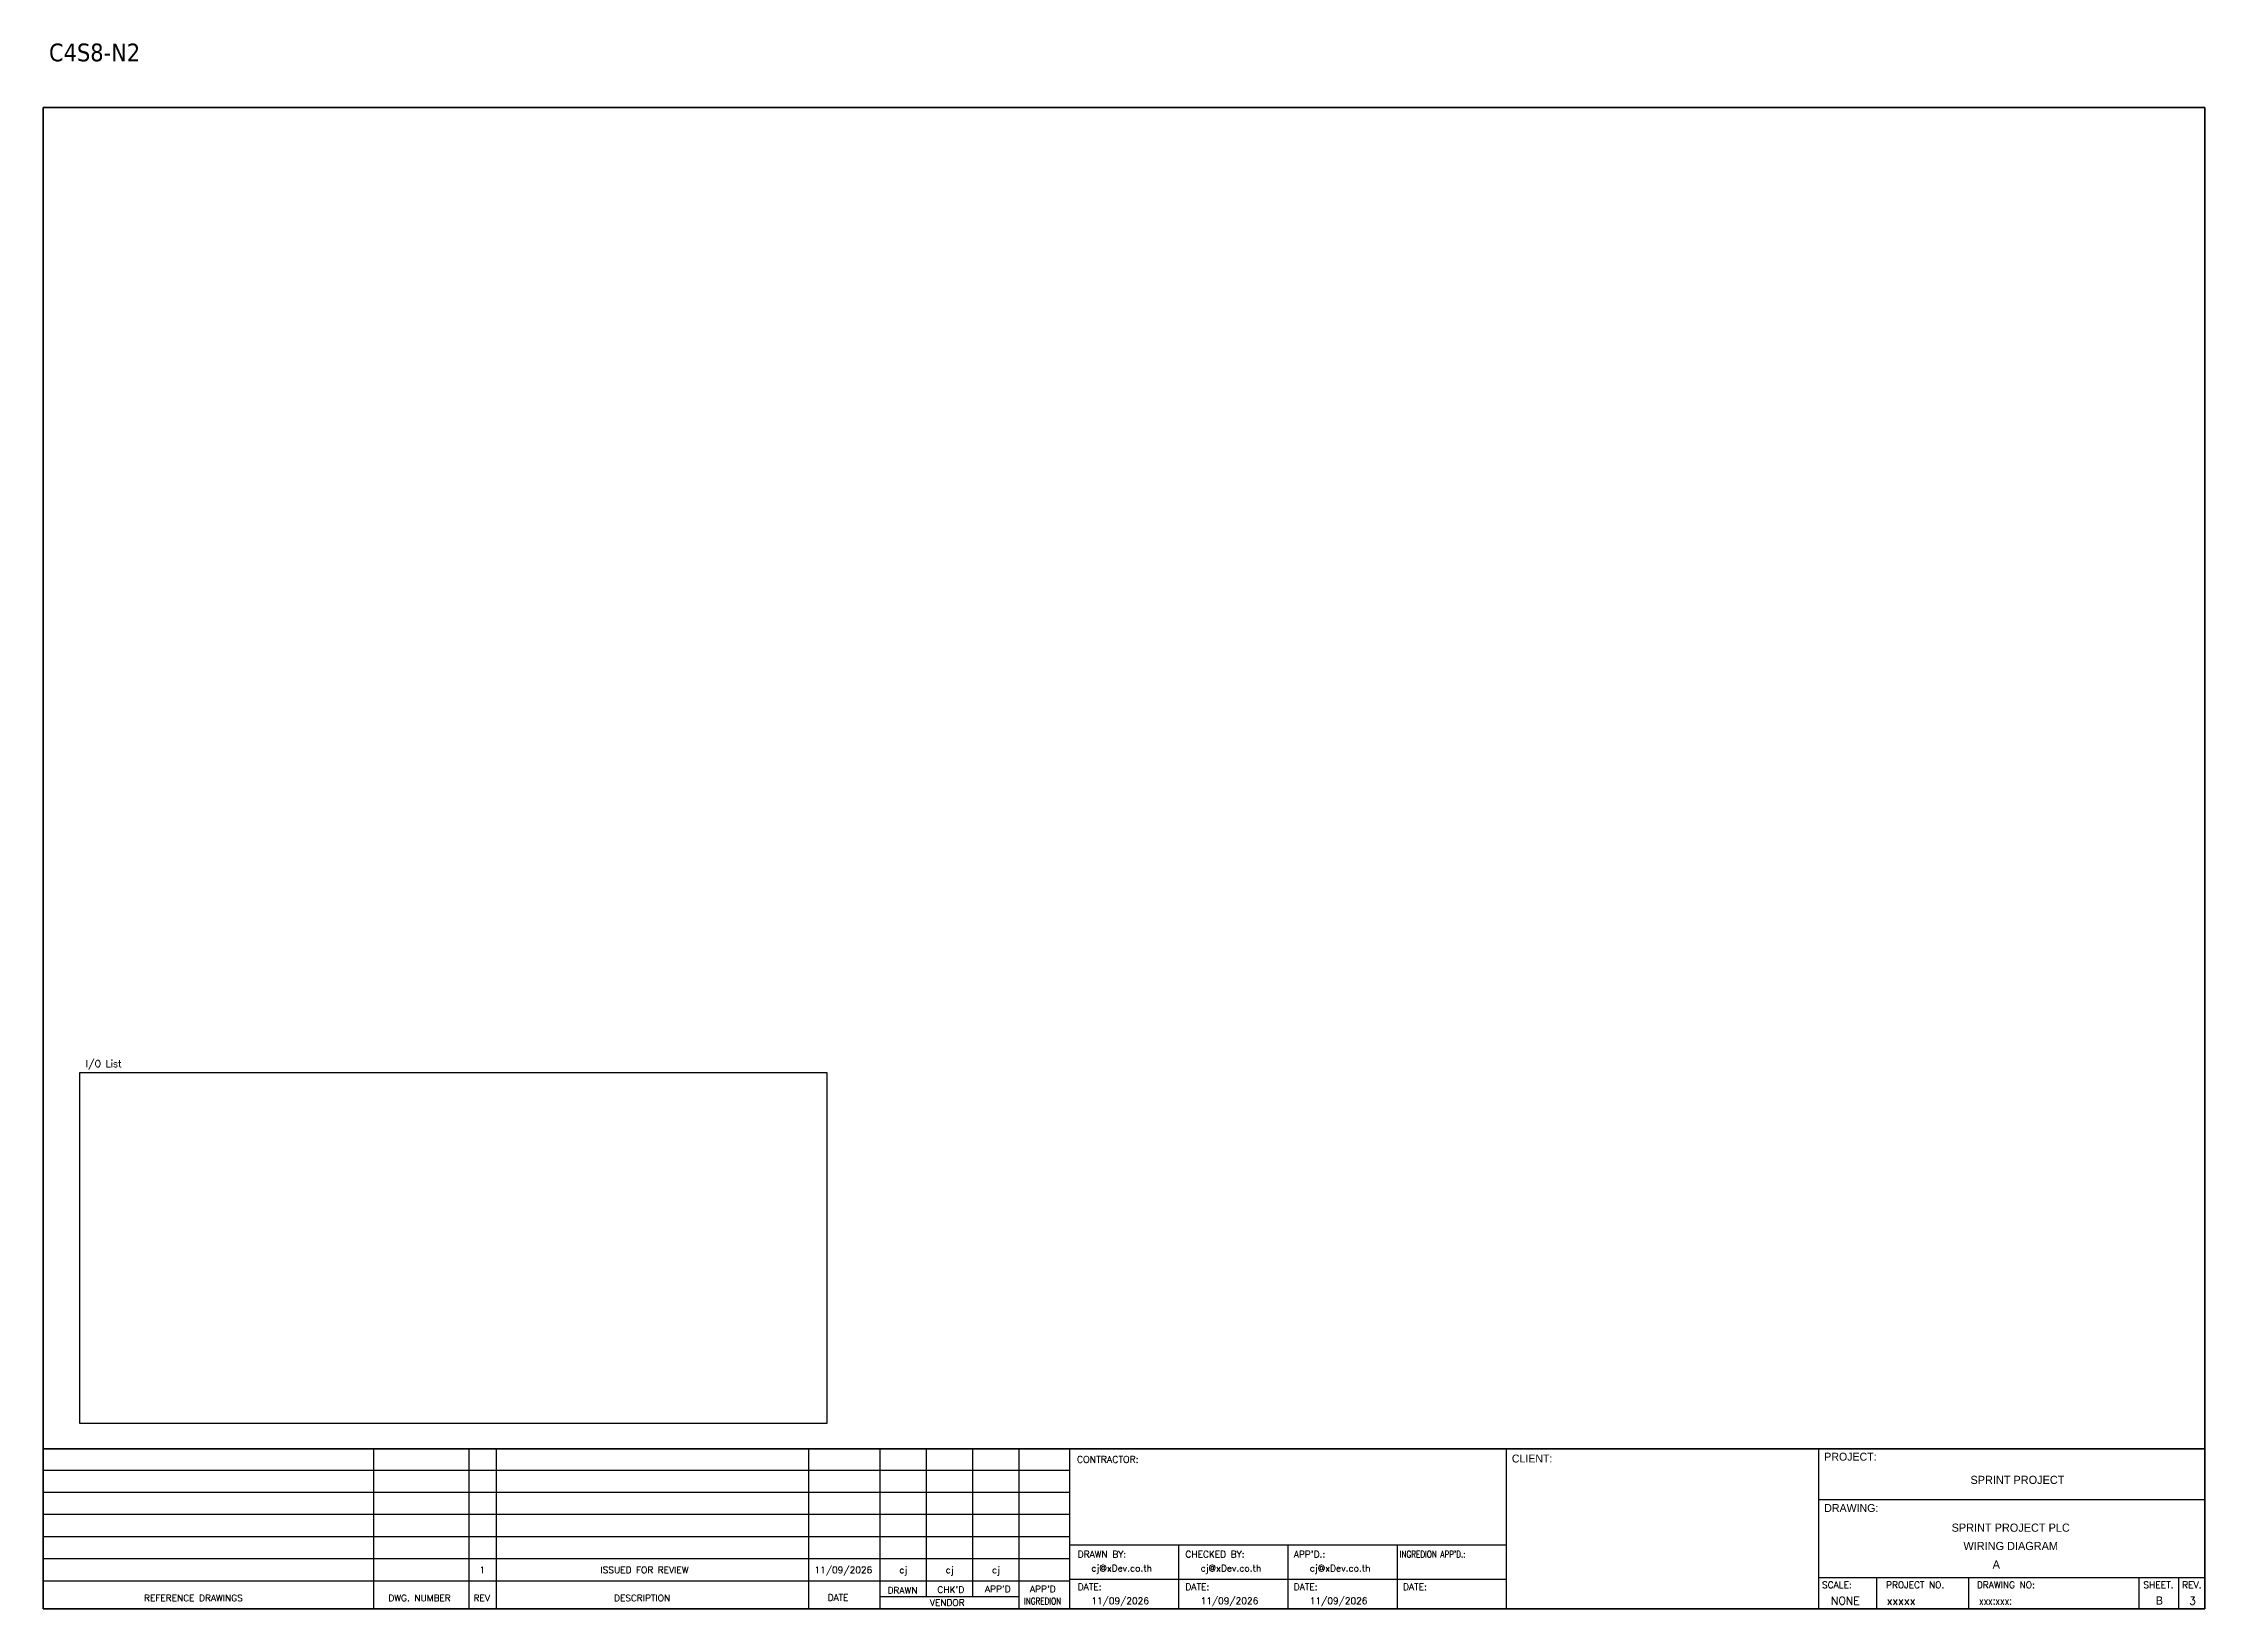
# Model space of a CAD drawing. Header units: millimetres. Extents: x 0 to 62600, y 0 to 14837.
# Drawn here: x 41933 to 45826, y 3004 to 5824 of the extents above; entities that cross this region are included whole.
import ezdxf
from ezdxf.enums import TextEntityAlignment as Align

# ---------------------------------------------------------------- set-up
doc = ezdxf.new("R2010")
doc.units = ezdxf.units.MM
for name, color, linetype in [('GT_1', 9, 'Continuous'), ('HELPPOINT', 7, 'Continuous'), ('MEMBER', 7, 'Continuous')]:
    doc.layers.add(name, color=color, linetype=linetype)
doc.styles.add('HTX11', font='O8111901')
doc.styles.add('ROMANS', font='romans.shx', dxfattribs={"width": 0.85, "height": 25})
doc.styles.add('Tahoma', font='')
doc.styles.get('Tahoma').set_extended_font_data('Tahoma')

msp = doc.modelspace()

# ---------------------------------------------------------------- texts
at = {"color": 2, "style": 'Tahoma'}
msp.add_text('C4S8-N2', height=32, dxfattribs=at).set_placement((41943.4, 5791.5))
at = {"color": 4, "ltscale": 100, "style": 'HTX11'}
for s, p in [('SPRINT PROJECT', (45488.9, 3236.4)), ('SPRINT PROJECT PLC', (45476.8, 3150.3)), ('WIRING DIAGRAM', (45476.8, 3117.3))]:
    msp.add_text(s, height=14.693, dxfattribs=at).set_placement(p, align=Align.MIDDLE_CENTER)
at = {"style": 'HTX11'}
for tag, text, height, p in [('A', 'A', 14.8, (45450.8, 3084)), ('B', 'CHASSIS C4 SLOT 8', 14.821, (45744.6, 3019.1))]:
    msp.add_attdef(tag, text=text, height=height, dxfattribs=at).set_placement(p, align=Align.MIDDLE_CENTER)
at = {"layer": 'GT_1', "color": 4, "style": 'HTX11'}
for s, p in [('CLIENT:', (44578.3, 3267.7)), ('PROJECT:', (45141, 3271)), ('DRAWING:', (45141, 3178.6))]:
    msp.add_text(s, height=14.25, dxfattribs=at).set_placement(p)
at = {"layer": 'MEMBER', "color": 4, "ltscale": 0.8, "style": 'ROMANS'}
for s, height, p in [('I/O List', 12.35, (42009.6, 3979.8)), ('CONTRACTOR:', 12.35, (43794.9, 3267)), ('DRAWN BY:', 11.88, (43796.4, 3096.4)), ('cj@xDev.co.th', 11.875, (43820.8, 3071.4)), ('CHECKED BY:', 11.875, (43990.3, 3096.4)), ('cj@xDev.co.th', 11.875, (44017.6, 3071.4)), ("APP'D.:", 11.88, (44185.5, 3096.4)), ('cj@xDev.co.th', 11.875, (44214.3, 3071.4)), ('DRAWN', 11.88, (43453.8, 3031.5)), ("CHK'D", 11.88, (43543.6, 3032.7)), ("APP'D", 11.88, (43629.2, 3033.9)), ("APP'D", 11.88, (43710.4, 3033.9)), ('DATE:', 11.88, (43796.4, 3037.8)), ('DATE:', 11.88, (43990.3, 3037.8)), ('DATE:', 11.88, (44185.5, 3037.8)), ('DATE:', 11.88, (44382.3, 3037.8)), ('SCALE:', 11.88, (45137, 3041.3)), ('PROJECT NO.', 11.875, (45252.2, 3041.3)), ('DRAWING NO:', 11.875, (45415.9, 3041.3)), ('SHEET.', 12, (45715.7, 3041.3)), ('REV.', 12, (45785.6, 3041.3)), ('REFERENCE DRAWINGS', 11.875, (42114.4, 3017.7)), ('DWG. NUMBER', 11.875, (42554.6, 3017.7)), ('REV', 11.88, (42708.1, 3017.7)), ('DESCRIPTION', 11.875, (42961, 3017.7)), ('DATE', 11.88, (43345.8, 3018.4)), ('VENDOR', 11.88, (43529.9, 3009.3)), ('11/09/2026', 11.88, (43820.8, 3012.7)), ('11/09/2026', 11.88, (44017.6, 3012.7)), ('11/09/2026', 11.88, (44214.3, 3012.7)), ('NONE', 14.23, (45153, 3011.6)), ('xxxxx', 14.23, (45253.4, 3011.6))]:
    msp.add_text(s, height=height, dxfattribs=at).set_placement(p)
for s, height, p in [('1', 11.9, (42723.9, 3074.1)), ('ISSUED FOR REVIEW', 11.875, (43016, 3074.1)), ('11/09/2026', 11.88, (43374.2, 3074.1)), ('cj', 11.88, (43482.1, 3074.1)), ('cj', 11.88, (43565.7, 3074.1)), ('cj', 11.88, (43649.2, 3074.1))]:
    msp.add_text(s, height=height, dxfattribs=at).set_placement(p, align=Align.MIDDLE_CENTER)
at = {"layer": 'MEMBER', "color": 4, "ltscale": 0.8, "style": 'ROMANS', "width": 0.8}
for s, height, p in [("INGREDION APP'D.:", 11.875, (44376.3, 3096.4)), ('INGREDION', 11.88, (43699.6, 3012.2)), ('xxx:xxx:', 14.23, (45419.6, 3011.6))]:
    msp.add_text(s, height=height, dxfattribs=at).set_placement(p)
at = {"layer": 'MEMBER', "color": 4, "ltscale": 0.8, "style": 'ROMANS'}
msp.add_text('3', height=14.2, dxfattribs=at).set_placement((45804.2, 3011.6), align=Align.CENTER)

# ---------------------------------------------------------------- linework, layer by layer
at = {"color": 4}
for p, q in [((45235.3, 3060.3), (45235.3, 3004.2)), ((45400.6, 3060.3), (45400.6, 3004.2))]:
    msp.add_line(p, q, dxfattribs=at)
at = {"color": 4, "ltscale": 0.5}
for p, q in [((45707.7, 3060.3), (45707.7, 3004.2)), ((45707.7, 3060.3), (45707.7, 3004.2)), ((45778.9, 3060.3), (45778.9, 3004.2)), ((45778.9, 3060.3), (45778.9, 3004.2))]:
    msp.add_line(p, q, dxfattribs=at)
msp.add_lwpolyline([(41998.7, 3970.1), (43344.5, 3970.1), (43344.5, 3338), (41998.7, 3338)], close=True)
at = {"layer": 'GT_1', "color": 4}
for p, q in [((42528.4, 3004.2), (42528.4, 3292.4)), ((42700.3, 3004.2), (42700.3, 3292.4)), ((42749.5, 3004.2), (42749.5, 3292.4)), ((43312.1, 3004.2), (43312.1, 3292.4)), ((43440.4, 3004.2), (43440.4, 3292.4)), ((43524, 3026), (43524, 3292.4)), ((43607.5, 3026), (43607.5, 3292.4)), ((43690.8, 3004.2), (43690.8, 3292.4)), ((43781.8, 3004.2), (43781.8, 3292.4)), ((44568.8, 3004.2), (44568.8, 3292.4)), ((45131.1, 3004.2), (45131.1, 3292.4)), ((45131.1, 3004.2), (45131.1, 3292.4)), ((45131.1, 3004.2), (45131.1, 3292.4)), ((43781.8, 3253.5), (41933, 3253.5)), ((43781.8, 3213.7), (41933, 3213.7)), ((43781.8, 3173.8), (41933, 3173.8)), ((43781.8, 3133.9), (41933, 3133.9)), ((44568.8, 3118.5), (43781.8, 3118.5)), ((43978.6, 3004.2), (43978.6, 3118.5)), ((44175.3, 3004.2), (44175.3, 3118.5)), ((44372.1, 3004.2), (44372.1, 3118.5)), ((43781.8, 3094), (41933, 3094)), ((43781.7, 3054), (41933, 3054)), ((44568.8, 3057.1), (43781.8, 3057.1)), ((45131.1, 3060.3), (45826.3, 3060.3)), ((43690.8, 3026), (43440.4, 3026))]:
    msp.add_line(p, q, dxfattribs=at)
at = {"layer": 'HELPPOINT', "color": 4, "lineweight": 35}
for p, q in [((41933, 3004.2), (41933, 5708.4)), ((41933, 5708.4), (45826.3, 5708.4)), ((41933, 3004.2), (41933, 5708.4)), ((41933, 5708.4), (45826.3, 5708.4)), ((45826.3, 5708.4), (45826.3, 3004.2)), ((45826.3, 5708.4), (45826.3, 3004.2)), ((45826.3, 3004.2), (41933, 3004.2)), ((45826.3, 3004.2), (41933, 3004.2))]:
    msp.add_line(p, q, dxfattribs=at)
at = {"layer": 'HELPPOINT', "color": 4}
for p, q in [((45131.1, 3200.8), (45826.3, 3200.8)), ((45131.1, 3200.8), (45826.3, 3200.8)), ((45131.1, 3060.3), (45826.3, 3060.3))]:
    msp.add_line(p, q, dxfattribs=at)
at = {"layer": 'MEMBER', "color": 4, "lineweight": 35}
msp.add_line((41933, 3292.4), (45826.3, 3292.4), dxfattribs=at)
msp.add_line((41933, 3292.4), (45826.3, 3292.4), dxfattribs=at)
at = {"layer": 'MEMBER', "color": 4}
for p, q in [((45131.1, 3200.8), (45826.3, 3200.8)), ((45131.1, 3200.8), (45826.3, 3200.8)), ((45131.1, 3060.3), (45826.3, 3060.3)), ((45131.1, 3060.3), (45826.3, 3060.3))]:
    msp.add_line(p, q, dxfattribs=at)

msp.set_redraw_order([(e.dxf.handle, doc.entitydb.next_handle()) for e in msp.query("TEXT MTEXT ATTDEF DIMENSION ARC_DIMENSION")])  # texts and dimensions are drawn at this point

doc.saveas('drawing.dxf')
